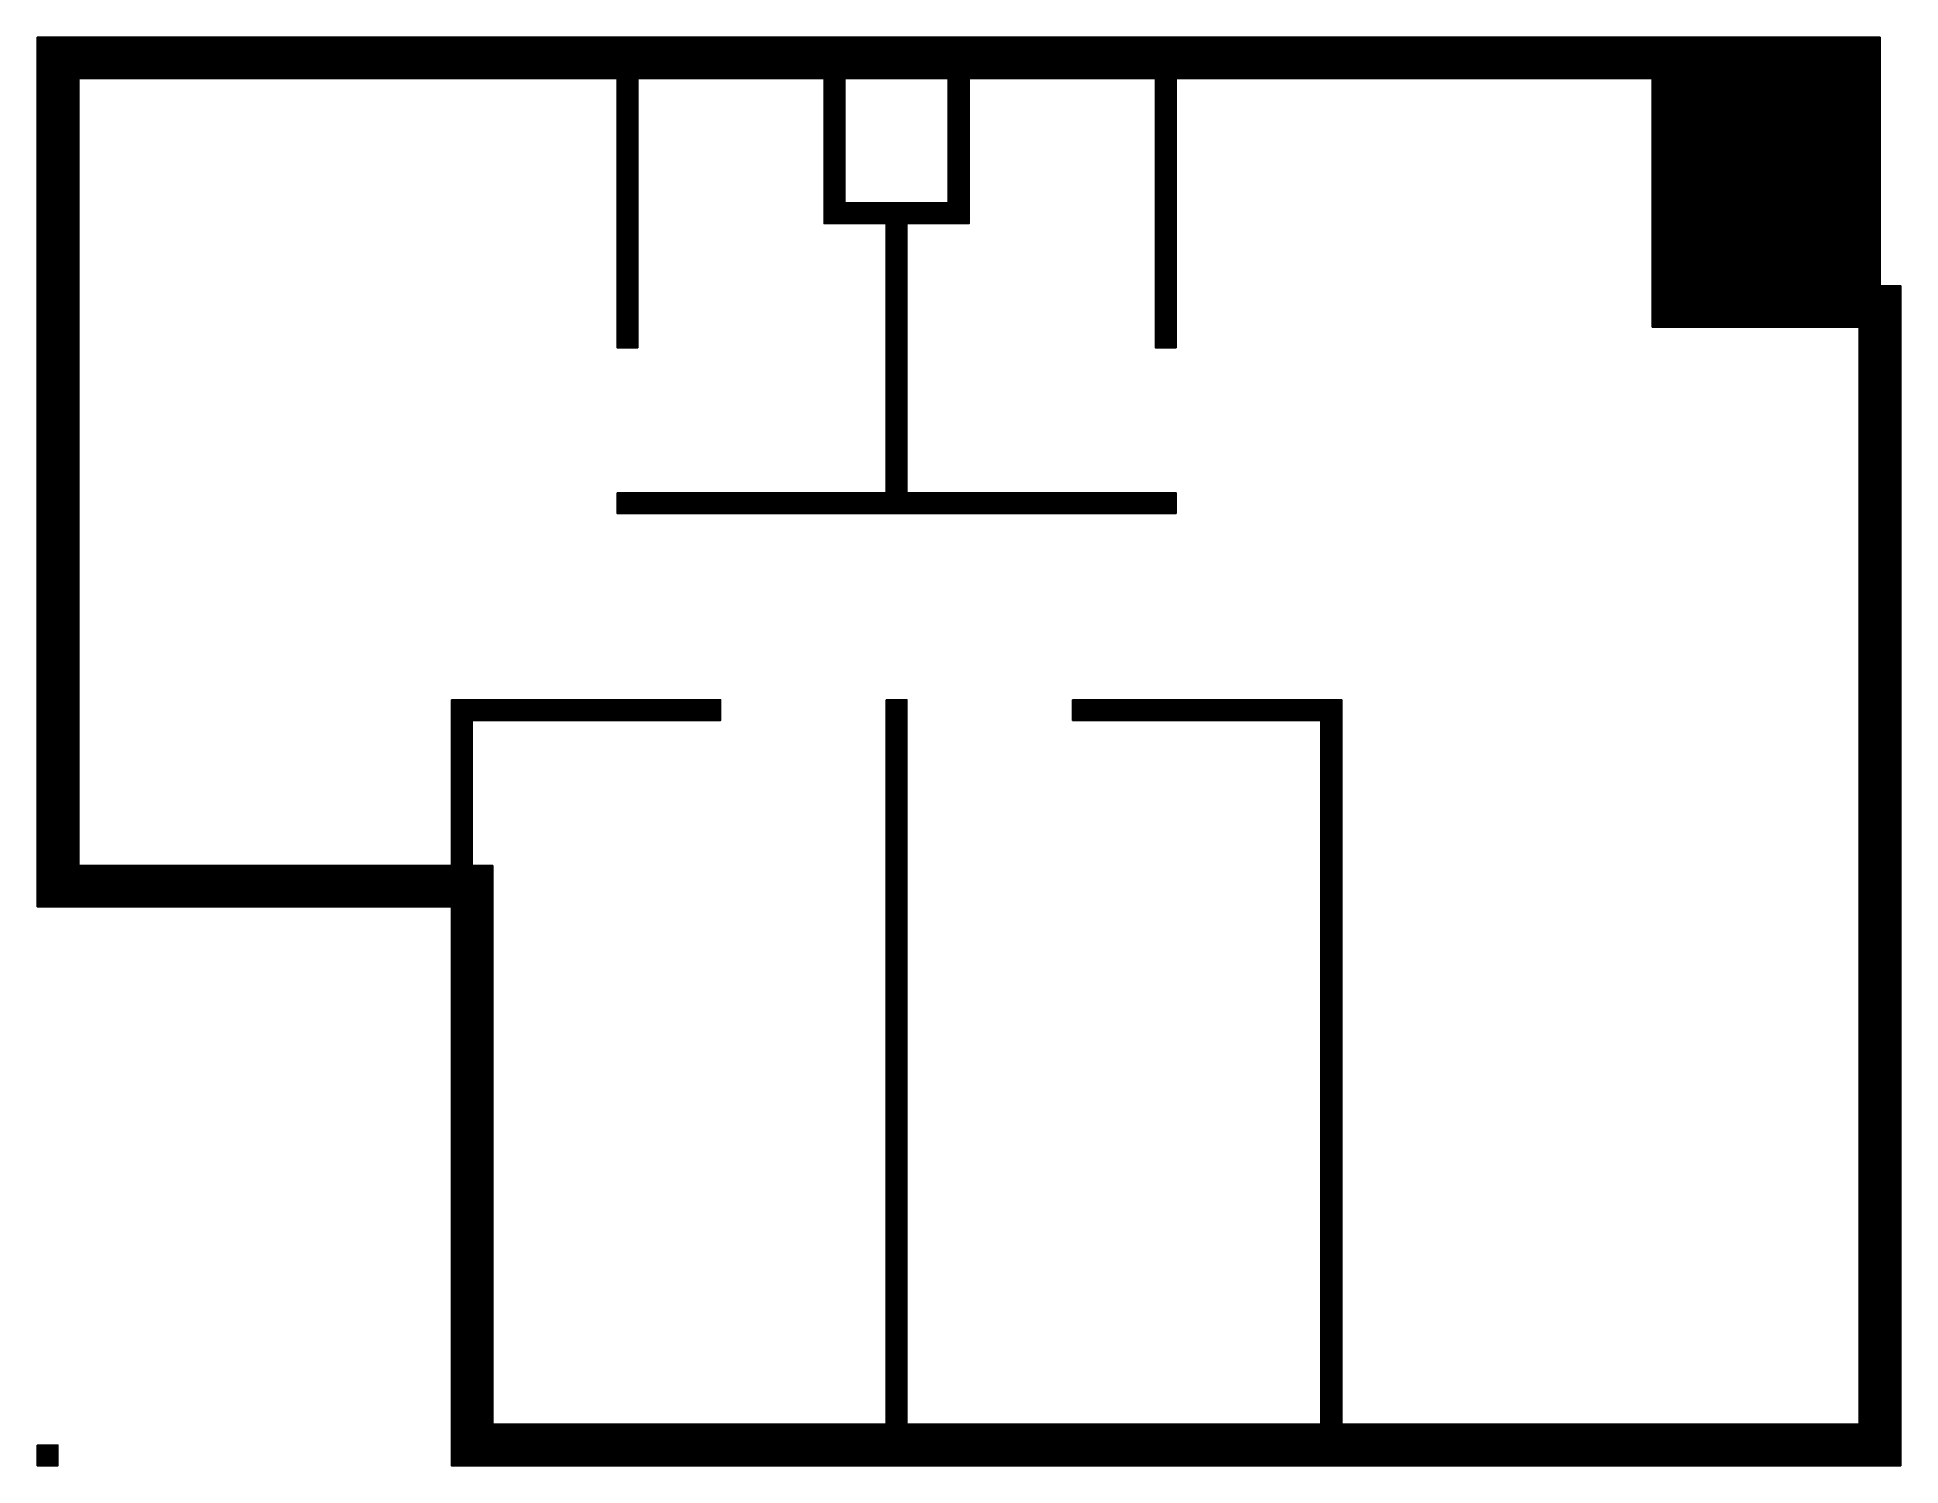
# Model space of a CAD drawing. Header units: inches. Extents: x 0.37 to 9.37, y 0.51 to 7.41.
import ezdxf

# ---------------------------------------------------------------- set-up
doc = ezdxf.new("R2010")
doc.units = ezdxf.units.IN
doc.header["$MEASUREMENT"] = 0
doc.layers.add('GRILLA PIXEL', color=7, linetype='Continuous')

# ---------------------------------------------------------------- blocks, each defined once
blk = doc.blocks.new('0-255-0-0-Muro dormitorio principal')
h = blk.add_hatch(color=1)
h.dxf.hatch_style = 1
h.paths.add_polyline_path([(0, 0), (-0.1, 0), (-0.1, -0.1), (0, -0.1)])
blk.add_lwpolyline([(-0.1, 0), (-0.1, -0.1), (0, -0.1), (0, 0)], close=True)
blk = doc.blocks.new('0-203-204-205-Ventana principal')
at = {"layer": 'GRILLA PIXEL', "true_color": 0xcbcccd}
h = blk.add_hatch(color=254, dxfattribs=at)
h.dxf.hatch_style = 1
h.paths.add_polyline_path([(0, 0), (-0.1, 0), (-0.1, -0.1), (0, -0.1)])
blk.add_lwpolyline([(-0.1, 0), (-0.1, -0.1), (0, -0.1), (0, 0)], close=True)
blk = doc.blocks.new('0-255-255-31-Muro alto')
at = {"layer": 'GRILLA PIXEL', "true_color": 0xffff1f}
h = blk.add_hatch(color=2, dxfattribs=at)
h.dxf.hatch_style = 1
h.paths.add_polyline_path([(0, 0), (-0.1, 0), (-0.1, -0.1), (0, -0.1)])
blk.add_lwpolyline([(-0.1, 0), (-0.1, -0.1), (0, -0.1), (0, 0)], close=True)
blk = doc.blocks.new('0-255-135-15-Muro auxiliar escalera')
at = {"layer": 'GRILLA PIXEL', "true_color": 0xff870f}
h = blk.add_hatch(color=30, dxfattribs=at)
h.dxf.hatch_style = 1
h.paths.add_polyline_path([(0, 0), (-0.1, 0), (-0.1, -0.1), (0, -0.1)])
blk.add_lwpolyline([(-0.1, 0), (-0.1, -0.1), (0, -0.1), (0, 0)], close=True)
blk = doc.blocks.new('0-63-149-253-Muro fichas extremo')
at = {"layer": 'GRILLA PIXEL', "true_color": 0x3f95fd}
h = blk.add_hatch(color=153, dxfattribs=at)
h.dxf.hatch_style = 1
h.paths.add_polyline_path([(0, 0), (-0.1, 0), (-0.1, -0.1), (0, -0.1)])
blk.add_lwpolyline([(-0.1, 0), (-0.1, -0.1), (0, -0.1), (0, 0)], close=True)
blk = doc.blocks.new('0-5-68-255-Muro inicio conexion')
at = {"layer": 'GRILLA PIXEL', "true_color": 0x0544ff}
h = blk.add_hatch(color=160, dxfattribs=at)
h.dxf.hatch_style = 1
h.paths.add_polyline_path([(0, 0), (-0.1, 0), (-0.1, -0.1), (0, -0.1)])
blk.add_lwpolyline([(-0.1, 0), (-0.1, -0.1), (0, -0.1), (0, 0)], close=True)
blk = doc.blocks.new('1-125-217-63-auxiliar  ingresos')
at = {"layer": 'GRILLA PIXEL', "true_color": 0x7dd93f}
h = blk.add_hatch(color=83, dxfattribs=at)
h.dxf.hatch_style = 1
h.paths.add_polyline_path([(0, 0), (-0.1, 0), (-0.1, -0.1), (0, -0.1)])
blk.add_lwpolyline([(-0.1, 0), (-0.1, -0.1), (0, -0.1), (0, 0)], close=True)
blk = doc.blocks.new('0-255-31-255-Puerta ingreso')
at = {"layer": 'GRILLA PIXEL', "true_color": 0xff1fff}
h = blk.add_hatch(color=6, dxfattribs=at)
h.dxf.hatch_style = 1
h.paths.add_polyline_path([(0, 0), (-0.1, 0), (-0.1, -0.1), (0, -0.1)])
blk.add_lwpolyline([(-0.1, 0), (-0.1, -0.1), (0, -0.1), (0, 0)], close=True)
blk = doc.blocks.new('0-0-28-112-Muro auxiliar fichas esquinas')
at = {"layer": 'GRILLA PIXEL', "true_color": 0x001c70}
h = blk.add_hatch(color=166, dxfattribs=at)
h.dxf.hatch_style = 1
h.paths.add_polyline_path([(0, 0), (-0.1, 0), (-0.1, -0.1), (0, -0.1)])
blk.add_lwpolyline([(-0.1, 0), (-0.1, -0.1), (0, -0.1), (0, 0)], close=True)
blk = doc.blocks.new('0-3-160-22-Ventana comun')
at = {"layer": 'GRILLA PIXEL', "true_color": 0x03a016}
h = blk.add_hatch(color=104, dxfattribs=at)
h.dxf.hatch_style = 1
h.paths.add_polyline_path([(0, 0), (-0.1, 0), (-0.1, -0.1), (0, -0.1)])
blk.add_lwpolyline([(-0.1, 0), (-0.1, -0.1), (0, -0.1), (0, 0)], close=True)
blk = doc.blocks.new('1-94-64-02-auxiliar fichas extremo')
at = {"layer": 'GRILLA PIXEL', "true_color": 0x5e4002}
h = blk.add_hatch(color=48, dxfattribs=at)
h.dxf.hatch_style = 1
h.paths.add_polyline_path([(0, 0), (-0.1, 0), (-0.1, -0.1), (0, -0.1)])
blk.add_lwpolyline([(-0.1, 0), (-0.1, -0.1), (0, -0.1), (0, 0)], close=True)
blk = doc.blocks.new('1-99-100-102-auxiliar lado interno')
at = {"lineweight": 70, "true_color": 0x636466}
h = blk.add_hatch(color=251, dxfattribs=at)
h.dxf.hatch_style = 1
h.paths.add_polyline_path([(-0.1, -0.1), (-0.1, 0), (0, 0), (0, -0.1)])
blk.add_lwpolyline([(0, 0), (0, -0.1), (-0.1, -0.1), (-0.1, 0)], close=True)
blk = doc.blocks.new('pixel extremo ventana')
h = blk.add_hatch(color=136)
h.dxf.hatch_style = 1
h.paths.add_polyline_path([(0, 0), (-0.1, 0), (-0.1, -0.1), (0, -0.1)])
blk.add_lwpolyline([(-0.1, 0), (-0.1, -0.1), (0, -0.1), (0, 0)], close=True)

msp = doc.modelspace()

# ---------------------------------------------------------------- block references
for name, p in [('0-255-135-15-Muro auxiliar escalera', (0.4748, 7.4096)), ('0-255-135-15-Muro auxiliar escalera', (0.5748, 7.4096)), ('0-63-149-253-Muro fichas extremo', (0.6748, 7.4096)), ('0-63-149-253-Muro fichas extremo', (0.7748, 7.4096)), ('0-63-149-253-Muro fichas extremo', (0.8748, 7.4096)), ('0-63-149-253-Muro fichas extremo', (0.9748, 7.4096)), ('0-63-149-253-Muro fichas extremo', (1.0748, 7.4096)), ('0-63-149-253-Muro fichas extremo', (1.1748, 7.4096)), ('0-63-149-253-Muro fichas extremo', (1.2748, 7.4096)), ('0-63-149-253-Muro fichas extremo', (1.3748, 7.4096)), ('0-63-149-253-Muro fichas extremo', (1.4748, 7.4096)), ('0-63-149-253-Muro fichas extremo', (1.5748, 7.4096)), ('0-63-149-253-Muro fichas extremo', (1.6748, 7.4096)), ('0-63-149-253-Muro fichas extremo', (1.7748, 7.4096)), ('0-63-149-253-Muro fichas extremo', (1.8748, 7.4096)), ('0-63-149-253-Muro fichas extremo', (1.9748, 7.4096)), ('0-63-149-253-Muro fichas extremo', (2.0748, 7.4096)), ('0-63-149-253-Muro fichas extremo', (2.1748, 7.4096)), ('0-63-149-253-Muro fichas extremo', (2.2748, 7.4096)), ('0-63-149-253-Muro fichas extremo', (2.3748, 7.4096)), ('0-63-149-253-Muro fichas extremo', (2.4748, 7.4096)), ('0-63-149-253-Muro fichas extremo', (2.5748, 7.4096)), ('0-63-149-253-Muro fichas extremo', (2.6748, 7.4096)), ('0-63-149-253-Muro fichas extremo', (2.7748, 7.4096)), ('0-63-149-253-Muro fichas extremo', (2.8748, 7.4096)), ('0-63-149-253-Muro fichas extremo', (2.9748, 7.4096)), ('0-63-149-253-Muro fichas extremo', (3.0748, 7.4096)), ('0-63-149-253-Muro fichas extremo', (3.1748, 7.4096)), ('0-63-149-253-Muro fichas extremo', (3.2748, 7.4096)), ('0-63-149-253-Muro fichas extremo', (3.3748, 7.4096)), ('0-63-149-253-Muro fichas extremo', (3.4748, 7.4096)), ('0-63-149-253-Muro fichas extremo', (3.5748, 7.4096)), ('0-63-149-253-Muro fichas extremo', (3.6748, 7.4096)), ('0-63-149-253-Muro fichas extremo', (3.7748, 7.4096)), ('0-63-149-253-Muro fichas extremo', (3.8748, 7.4096)), ('0-63-149-253-Muro fichas extremo', (3.9748, 7.4096)), ('0-63-149-253-Muro fichas extremo', (4.0748, 7.4096)), ('0-63-149-253-Muro fichas extremo', (4.1748, 7.4096)), ('0-63-149-253-Muro fichas extremo', (4.2748, 7.4096)), ('0-63-149-253-Muro fichas extremo', (4.3748, 7.4096)), ('0-63-149-253-Muro fichas extremo', (4.4748, 7.4096)), ('0-63-149-253-Muro fichas extremo', (4.5748, 7.4096)), ('0-63-149-253-Muro fichas extremo', (4.6748, 7.4096)), ('0-63-149-253-Muro fichas extremo', (4.7748, 7.4096)), ('0-63-149-253-Muro fichas extremo', (4.8748, 7.4096)), ('0-63-149-253-Muro fichas extremo', (4.9748, 7.4096)), ('0-63-149-253-Muro fichas extremo', (5.0748, 7.4096)), ('0-63-149-253-Muro fichas extremo', (5.1748, 7.4096)), ('0-63-149-253-Muro fichas extremo', (5.2748, 7.4096)), ('0-63-149-253-Muro fichas extremo', (5.3748, 7.4096)), ('0-63-149-253-Muro fichas extremo', (5.4748, 7.4096)), ('0-63-149-253-Muro fichas extremo', (5.5748, 7.4096)), ('0-63-149-253-Muro fichas extremo', (5.6748, 7.4096)), ('0-63-149-253-Muro fichas extremo', (5.7748, 7.4096)), ('0-63-149-253-Muro fichas extremo', (5.8748, 7.4096)), ('0-63-149-253-Muro fichas extremo', (5.9748, 7.4096)), ('0-63-149-253-Muro fichas extremo', (6.0748, 7.4096)), ('0-63-149-253-Muro fichas extremo', (6.1748, 7.4096)), ('0-63-149-253-Muro fichas extremo', (6.2748, 7.4096)), ('0-63-149-253-Muro fichas extremo', (6.3748, 7.4096)), ('0-63-149-253-Muro fichas extremo', (6.4748, 7.4096)), ('0-63-149-253-Muro fichas extremo', (6.5748, 7.4096)), ('0-63-149-253-Muro fichas extremo', (6.6748, 7.4096)), ('0-63-149-253-Muro fichas extremo', (6.7748, 7.4096)), ('0-63-149-253-Muro fichas extremo', (6.8748, 7.4096)), ('0-63-149-253-Muro fichas extremo', (6.9748, 7.4096)), ('0-63-149-253-Muro fichas extremo', (7.0748, 7.4096)), ('0-63-149-253-Muro fichas extremo', (7.1748, 7.4096)), ('0-63-149-253-Muro fichas extremo', (7.2748, 7.4096)), ('0-63-149-253-Muro fichas extremo', (7.3748, 7.4096)), ('0-63-149-253-Muro fichas extremo', (7.4748, 7.4096)), ('0-63-149-253-Muro fichas extremo', (7.5748, 7.4096)), ('0-63-149-253-Muro fichas extremo', (7.6748, 7.4096)), ('0-63-149-253-Muro fichas extremo', (7.7748, 7.4096)), ('0-63-149-253-Muro fichas extremo', (7.8748, 7.4096)), ('0-63-149-253-Muro fichas extremo', (7.9748, 7.4096)), ('0-63-149-253-Muro fichas extremo', (8.0748, 7.4096)), ('0-63-149-253-Muro fichas extremo', (8.1748, 7.4096)), ('0-5-68-255-Muro inicio conexion', (8.2748, 7.4096)), ('0-5-68-255-Muro inicio conexion', (8.3748, 7.4096)), ('1-125-217-63-auxiliar  ingresos', (8.4748, 7.4096)), ('1-125-217-63-auxiliar  ingresos', (8.5748, 7.4096)), ('1-125-217-63-auxiliar  ingresos', (8.6748, 7.4096)), ('1-125-217-63-auxiliar  ingresos', (8.7748, 7.4096)), ('1-125-217-63-auxiliar  ingresos', (8.8748, 7.4096)), ('1-125-217-63-auxiliar  ingresos', (8.9748, 7.4096)), ('1-125-217-63-auxiliar  ingresos', (9.0748, 7.4096)), ('1-125-217-63-auxiliar  ingresos', (9.1748, 7.4096)), ('1-125-217-63-auxiliar  ingresos', (9.2748, 7.4096)), ('0-255-0-0-Muro dormitorio principal', (0.4748, 7.3096)), ('1-99-100-102-auxiliar lado interno', (0.5748, 7.3096)), ('1-99-100-102-auxiliar lado interno', (0.6748, 7.3096)), ('1-99-100-102-auxiliar lado interno', (0.7748, 7.3096)), ('1-99-100-102-auxiliar lado interno', (0.8748, 7.3096)), ('1-99-100-102-auxiliar lado interno', (0.9748, 7.3096)), ('1-99-100-102-auxiliar lado interno', (1.0748, 7.3096)), ('1-99-100-102-auxiliar lado interno', (1.1748, 7.3096)), ('1-99-100-102-auxiliar lado interno', (1.2748, 7.3096)), ('1-99-100-102-auxiliar lado interno', (1.3748, 7.3096)), ('1-99-100-102-auxiliar lado interno', (1.4748, 7.3096)), ('1-99-100-102-auxiliar lado interno', (1.5748, 7.3096)), ('1-99-100-102-auxiliar lado interno', (1.6748, 7.3096)), ('1-99-100-102-auxiliar lado interno', (1.7748, 7.3096)), ('1-99-100-102-auxiliar lado interno', (1.8748, 7.3096)), ('1-99-100-102-auxiliar lado interno', (1.9748, 7.3096)), ('1-99-100-102-auxiliar lado interno', (2.0748, 7.3096)), ('1-99-100-102-auxiliar lado interno', (2.1748, 7.3096)), ('1-99-100-102-auxiliar lado interno', (2.2748, 7.3096)), ('1-99-100-102-auxiliar lado interno', (2.3748, 7.3096)), ('1-99-100-102-auxiliar lado interno', (2.4748, 7.3096)), ('1-99-100-102-auxiliar lado interno', (2.5748, 7.3096)), ('1-99-100-102-auxiliar lado interno', (2.6748, 7.3096)), ('1-99-100-102-auxiliar lado interno', (2.7748, 7.3096)), ('1-99-100-102-auxiliar lado interno', (2.8748, 7.3096)), ('1-99-100-102-auxiliar lado interno', (2.9748, 7.3096)), ('1-99-100-102-auxiliar lado interno', (3.0748, 7.3096)), ('1-99-100-102-auxiliar lado interno', (3.1748, 7.3096)), ('0-255-255-31-Muro alto', (3.2748, 7.3096)), ('1-99-100-102-auxiliar lado interno', (3.3748, 7.3096)), ('1-99-100-102-auxiliar lado interno', (3.4748, 7.3096)), ('1-99-100-102-auxiliar lado interno', (3.5748, 7.3096)), ('1-99-100-102-auxiliar lado interno', (3.6748, 7.3096)), ('1-99-100-102-auxiliar lado interno', (3.7748, 7.3096)), ('1-99-100-102-auxiliar lado interno', (3.8748, 7.3096)), ('1-99-100-102-auxiliar lado interno', (3.9748, 7.3096)), ('1-99-100-102-auxiliar lado interno', (4.0748, 7.3096)), ('1-99-100-102-auxiliar lado interno', (4.1748, 7.3096)), ('0-255-255-31-Muro alto', (4.2748, 7.3096)), ('1-99-100-102-auxiliar lado interno', (4.3748, 7.3096)), ('1-99-100-102-auxiliar lado interno', (4.4748, 7.3096)), ('1-99-100-102-auxiliar lado interno', (4.5748, 7.3096)), ('1-99-100-102-auxiliar lado interno', (4.6748, 7.3096)), ('1-99-100-102-auxiliar lado interno', (4.7748, 7.3096)), ('0-255-255-31-Muro alto', (4.8748, 7.3096)), ('1-99-100-102-auxiliar lado interno', (4.9748, 7.3096)), ('1-99-100-102-auxiliar lado interno', (5.0748, 7.3096)), ('1-99-100-102-auxiliar lado interno', (5.1748, 7.3096)), ('1-99-100-102-auxiliar lado interno', (5.2748, 7.3096)), ('1-99-100-102-auxiliar lado interno', (5.3748, 7.3096)), ('1-99-100-102-auxiliar lado interno', (5.4748, 7.3096)), ('1-99-100-102-auxiliar lado interno', (5.5748, 7.3096)), ('1-99-100-102-auxiliar lado interno', (5.6748, 7.3096)), ('1-99-100-102-auxiliar lado interno', (5.7748, 7.3096)), ('0-255-255-31-Muro alto', (5.8748, 7.3096)), ('1-99-100-102-auxiliar lado interno', (5.9748, 7.3096)), ('1-99-100-102-auxiliar lado interno', (6.0748, 7.3096)), ('1-99-100-102-auxiliar lado interno', (6.1748, 7.3096)), ('1-99-100-102-auxiliar lado interno', (6.2748, 7.3096)), ('1-99-100-102-auxiliar lado interno', (6.3748, 7.3096)), ('1-99-100-102-auxiliar lado interno', (6.4748, 7.3096)), ('1-99-100-102-auxiliar lado interno', (6.5748, 7.3096)), ('1-99-100-102-auxiliar lado interno', (6.6748, 7.3096)), ('1-99-100-102-auxiliar lado interno', (6.7748, 7.3096)), ('1-99-100-102-auxiliar lado interno', (6.8748, 7.3096)), ('1-99-100-102-auxiliar lado interno', (6.9748, 7.3096)), ('1-99-100-102-auxiliar lado interno', (7.0748, 7.3096)), ('1-99-100-102-auxiliar lado interno', (7.1748, 7.3096)), ('1-99-100-102-auxiliar lado interno', (7.2748, 7.3096)), ('1-99-100-102-auxiliar lado interno', (7.3748, 7.3096)), ('1-99-100-102-auxiliar lado interno', (7.4748, 7.3096)), ('1-99-100-102-auxiliar lado interno', (7.5748, 7.3096)), ('1-99-100-102-auxiliar lado interno', (7.6748, 7.3096)), ('1-99-100-102-auxiliar lado interno', (7.7748, 7.3096)), ('1-99-100-102-auxiliar lado interno', (7.8748, 7.3096)), ('1-99-100-102-auxiliar lado interno', (7.9748, 7.3096)), ('1-99-100-102-auxiliar lado interno', (8.0748, 7.3096)), ('1-99-100-102-auxiliar lado interno', (8.1748, 7.3096)), ('1-99-100-102-auxiliar lado interno', (8.2748, 7.3096)), ('0-255-255-31-Muro alto', (8.3748, 7.3096)), ('1-125-217-63-auxiliar  ingresos', (8.4748, 7.3096)), ('1-125-217-63-auxiliar  ingresos', (8.5748, 7.3096)), ('1-125-217-63-auxiliar  ingresos', (8.6748, 7.3096)), ('1-125-217-63-auxiliar  ingresos', (8.7748, 7.3096)), ('1-125-217-63-auxiliar  ingresos', (8.8748, 7.3096)), ('1-125-217-63-auxiliar  ingresos', (8.9748, 7.3096)), ('1-125-217-63-auxiliar  ingresos', (9.0748, 7.3096)), ('1-125-217-63-auxiliar  ingresos', (9.1748, 7.3096)), ('1-125-217-63-auxiliar  ingresos', (9.2748, 7.3096)), ('0-255-0-0-Muro dormitorio principal', (0.4748, 7.2096)), ('1-99-100-102-auxiliar lado interno', (0.5748, 7.2096)), ('0-255-255-31-Muro alto', (3.2748, 7.2096)), ('0-255-255-31-Muro alto', (4.2748, 7.2096)), ('0-255-255-31-Muro alto', (4.8748, 7.2096)), ('0-255-255-31-Muro alto', (5.8748, 7.2096)), ('1-99-100-102-auxiliar lado interno', (8.2748, 7.2096)), ('0-255-255-31-Muro alto', (8.3748, 7.2096)), ('1-125-217-63-auxiliar  ingresos', (8.4748, 7.2096)), ('1-125-217-63-auxiliar  ingresos', (8.5748, 7.2096)), ('1-125-217-63-auxiliar  ingresos', (8.6748, 7.2096)), ('1-125-217-63-auxiliar  ingresos', (8.7748, 7.2096)), ('1-125-217-63-auxiliar  ingresos', (8.8748, 7.2096)), ('1-125-217-63-auxiliar  ingresos', (8.9748, 7.2096)), ('1-125-217-63-auxiliar  ingresos', (9.0748, 7.2096)), ('1-125-217-63-auxiliar  ingresos', (9.1748, 7.2096)), ('1-125-217-63-auxiliar  ingresos', (9.2748, 7.2096)), ('0-255-0-0-Muro dormitorio principal', (0.4748, 7.1096)), ('1-99-100-102-auxiliar lado interno', (0.5748, 7.1096)), ('0-255-255-31-Muro alto', (3.2748, 7.1096)), ('0-255-255-31-Muro alto', (4.2748, 7.1096)), ('0-255-255-31-Muro alto', (4.8748, 7.1096)), ('0-255-255-31-Muro alto', (5.8748, 7.1096)), ('1-99-100-102-auxiliar lado interno', (8.2748, 7.1096)), ('0-255-255-31-Muro alto', (8.3748, 7.1096)), ('1-125-217-63-auxiliar  ingresos', (8.4748, 7.1096)), ('1-125-217-63-auxiliar  ingresos', (8.5748, 7.1096)), ('1-125-217-63-auxiliar  ingresos', (8.6748, 7.1096)), ('1-125-217-63-auxiliar  ingresos', (8.7748, 7.1096)), ('1-125-217-63-auxiliar  ingresos', (8.8748, 7.1096)), ('1-125-217-63-auxiliar  ingresos', (8.9748, 7.1096)), ('1-125-217-63-auxiliar  ingresos', (9.0748, 7.1096)), ('1-125-217-63-auxiliar  ingresos', (9.1748, 7.1096)), ('1-125-217-63-auxiliar  ingresos', (9.2748, 7.1096)), ('0-255-0-0-Muro dormitorio principal', (0.4748, 7.0096)), ('1-99-100-102-auxiliar lado interno', (0.5748, 7.0096)), ('0-255-255-31-Muro alto', (3.2748, 7.0096)), ('0-255-255-31-Muro alto', (4.2748, 7.0096)), ('0-255-255-31-Muro alto', (4.8748, 7.0096)), ('0-255-255-31-Muro alto', (5.8748, 7.0096)), ('1-99-100-102-auxiliar lado interno', (8.2748, 7.0096)), ('0-255-255-31-Muro alto', (8.3748, 7.0096)), ('1-125-217-63-auxiliar  ingresos', (8.4748, 7.0096)), ('1-125-217-63-auxiliar  ingresos', (8.5748, 7.0096)), ('1-125-217-63-auxiliar  ingresos', (8.6748, 7.0096)), ('1-125-217-63-auxiliar  ingresos', (8.7748, 7.0096)), ('1-125-217-63-auxiliar  ingresos', (8.8748, 7.0096)), ('1-125-217-63-auxiliar  ingresos', (8.9748, 7.0096)), ('1-125-217-63-auxiliar  ingresos', (9.0748, 7.0096)), ('1-125-217-63-auxiliar  ingresos', (9.1748, 7.0096)), ('1-125-217-63-auxiliar  ingresos', (9.2748, 7.0096)), ('0-255-0-0-Muro dormitorio principal', (0.4748, 6.9096)), ('1-99-100-102-auxiliar lado interno', (0.5748, 6.9096)), ('0-255-255-31-Muro alto', (3.2748, 6.9096)), ('0-255-255-31-Muro alto', (4.2748, 6.9096)), ('0-255-255-31-Muro alto', (4.8748, 6.9096)), ('0-255-255-31-Muro alto', (5.8748, 6.9096)), ('1-99-100-102-auxiliar lado interno', (8.2748, 6.9096)), ('0-255-255-31-Muro alto', (8.3748, 6.9096)), ('1-125-217-63-auxiliar  ingresos', (8.4748, 6.9096)), ('1-125-217-63-auxiliar  ingresos', (8.5748, 6.9096)), ('1-125-217-63-auxiliar  ingresos', (8.6748, 6.9096)), ('1-125-217-63-auxiliar  ingresos', (8.7748, 6.9096)), ('1-125-217-63-auxiliar  ingresos', (8.8748, 6.9096)), ('1-125-217-63-auxiliar  ingresos', (8.9748, 6.9096)), ('1-125-217-63-auxiliar  ingresos', (9.0748, 6.9096)), ('1-125-217-63-auxiliar  ingresos', (9.1748, 6.9096)), ('1-125-217-63-auxiliar  ingresos', (9.2748, 6.9096)), ('0-255-0-0-Muro dormitorio principal', (0.4748, 6.8096)), ('1-99-100-102-auxiliar lado interno', (0.5748, 6.8096)), ('0-255-255-31-Muro alto', (3.2748, 6.8096)), ('0-255-255-31-Muro alto', (4.2748, 6.8096)), ('0-255-255-31-Muro alto', (4.8748, 6.8096)), ('0-255-255-31-Muro alto', (5.8748, 6.8096)), ('1-99-100-102-auxiliar lado interno', (8.2748, 6.8096)), ('0-255-255-31-Muro alto', (8.3748, 6.8096)), ('1-125-217-63-auxiliar  ingresos', (8.4748, 6.8096)), ('1-125-217-63-auxiliar  ingresos', (8.5748, 6.8096)), ('1-125-217-63-auxiliar  ingresos', (8.6748, 6.8096)), ('1-125-217-63-auxiliar  ingresos', (8.7748, 6.8096)), ('1-125-217-63-auxiliar  ingresos', (8.8748, 6.8096)), ('1-125-217-63-auxiliar  ingresos', (8.9748, 6.8096)), ('1-125-217-63-auxiliar  ingresos', (9.0748, 6.8096)), ('1-125-217-63-auxiliar  ingresos', (9.1748, 6.8096)), ('1-125-217-63-auxiliar  ingresos', (9.2748, 6.8096)), ('0-255-0-0-Muro dormitorio principal', (0.4748, 6.7096)), ('1-99-100-102-auxiliar lado interno', (0.5748, 6.7096)), ('0-255-255-31-Muro alto', (3.2748, 6.7096)), ('0-255-255-31-Muro alto', (4.2748, 6.7096)), ('0-255-255-31-Muro alto', (4.8748, 6.7096)), ('0-255-255-31-Muro alto', (5.8748, 6.7096)), ('1-99-100-102-auxiliar lado interno', (8.2748, 6.7096)), ('0-255-255-31-Muro alto', (8.3748, 6.7096)), ('1-125-217-63-auxiliar  ingresos', (8.4748, 6.7096)), ('1-125-217-63-auxiliar  ingresos', (8.5748, 6.7096)), ('1-125-217-63-auxiliar  ingresos', (8.6748, 6.7096)), ('1-125-217-63-auxiliar  ingresos', (8.7748, 6.7096)), ('1-125-217-63-auxiliar  ingresos', (8.8748, 6.7096)), ('1-125-217-63-auxiliar  ingresos', (8.9748, 6.7096)), ('1-125-217-63-auxiliar  ingresos', (9.0748, 6.7096)), ('1-125-217-63-auxiliar  ingresos', (9.1748, 6.7096)), ('1-125-217-63-auxiliar  ingresos', (9.2748, 6.7096)), ('0-255-0-0-Muro dormitorio principal', (0.4748, 6.6096)), ('1-99-100-102-auxiliar lado interno', (0.5748, 6.6096)), ('0-255-255-31-Muro alto', (3.2748, 6.6096)), ('0-255-255-31-Muro alto', (4.2748, 6.6096)), ('0-255-255-31-Muro alto', (4.3748, 6.6096)), ('0-255-255-31-Muro alto', (4.4748, 6.6096)), ('0-255-255-31-Muro alto', (4.5748, 6.6096)), ('0-255-255-31-Muro alto', (4.6748, 6.6096)), ('0-255-255-31-Muro alto', (4.7748, 6.6096)), ('0-255-255-31-Muro alto', (4.8748, 6.6096)), ('0-255-255-31-Muro alto', (5.8748, 6.6096)), ('1-99-100-102-auxiliar lado interno', (8.2748, 6.6096)), ('0-255-255-31-Muro alto', (8.3748, 6.6096)), ('1-125-217-63-auxiliar  ingresos', (8.4748, 6.6096)), ('1-125-217-63-auxiliar  ingresos', (8.5748, 6.6096)), ('1-125-217-63-auxiliar  ingresos', (8.6748, 6.6096)), ('1-125-217-63-auxiliar  ingresos', (8.7748, 6.6096)), ('1-125-217-63-auxiliar  ingresos', (8.8748, 6.6096)), ('1-125-217-63-auxiliar  ingresos', (8.9748, 6.6096)), ('1-125-217-63-auxiliar  ingresos', (9.0748, 6.6096)), ('1-125-217-63-auxiliar  ingresos', (9.1748, 6.6096)), ('1-125-217-63-auxiliar  ingresos', (9.2748, 6.6096)), ('0-255-0-0-Muro dormitorio principal', (0.4748, 6.5096)), ('1-99-100-102-auxiliar lado interno', (0.5748, 6.5096)), ('0-255-255-31-Muro alto', (3.2748, 6.5096)), ('0-255-255-31-Muro alto', (4.5748, 6.5096)), ('0-255-255-31-Muro alto', (5.8748, 6.5096)), ('1-99-100-102-auxiliar lado interno', (8.2748, 6.5096)), ('0-255-255-31-Muro alto', (8.3748, 6.5096)), ('1-125-217-63-auxiliar  ingresos', (8.4748, 6.5096)), ('1-125-217-63-auxiliar  ingresos', (8.5748, 6.5096)), ('1-125-217-63-auxiliar  ingresos', (8.6748, 6.5096)), ('1-125-217-63-auxiliar  ingresos', (8.7748, 6.5096)), ('1-125-217-63-auxiliar  ingresos', (8.8748, 6.5096)), ('1-125-217-63-auxiliar  ingresos', (8.9748, 6.5096)), ('1-125-217-63-auxiliar  ingresos', (9.0748, 6.5096)), ('1-125-217-63-auxiliar  ingresos', (9.1748, 6.5096)), ('1-125-217-63-auxiliar  ingresos', (9.2748, 6.5096)), ('0-255-0-0-Muro dormitorio principal', (0.4748, 6.4096)), ('1-99-100-102-auxiliar lado interno', (0.5748, 6.4096)), ('0-255-255-31-Muro alto', (3.2748, 6.4096)), ('0-255-255-31-Muro alto', (4.5748, 6.4096)), ('0-255-255-31-Muro alto', (5.8748, 6.4096)), ('1-99-100-102-auxiliar lado interno', (8.2748, 6.4096)), ('0-255-255-31-Muro alto', (8.3748, 6.4096)), ('1-125-217-63-auxiliar  ingresos', (8.4748, 6.4096)), ('1-125-217-63-auxiliar  ingresos', (8.5748, 6.4096)), ('1-125-217-63-auxiliar  ingresos', (8.6748, 6.4096)), ('1-125-217-63-auxiliar  ingresos', (8.7748, 6.4096)), ('1-125-217-63-auxiliar  ingresos', (8.8748, 6.4096)), ('1-125-217-63-auxiliar  ingresos', (8.9748, 6.4096)), ('1-125-217-63-auxiliar  ingresos', (9.0748, 6.4096)), ('1-125-217-63-auxiliar  ingresos', (9.1748, 6.4096)), ('1-125-217-63-auxiliar  ingresos', (9.2748, 6.4096)), ('0-255-0-0-Muro dormitorio principal', (0.4748, 6.3096)), ('1-99-100-102-auxiliar lado interno', (0.5748, 6.3096)), ('0-255-255-31-Muro alto', (3.2748, 6.3096)), ('0-255-255-31-Muro alto', (4.5748, 6.3096)), ('0-255-255-31-Muro alto', (5.8748, 6.3096)), ('1-99-100-102-auxiliar lado interno', (8.2748, 6.3096)), ('0-255-255-31-Muro alto', (8.3748, 6.3096)), ('1-125-217-63-auxiliar  ingresos', (8.4748, 6.3096)), ('1-125-217-63-auxiliar  ingresos', (8.5748, 6.3096)), ('1-125-217-63-auxiliar  ingresos', (8.6748, 6.3096)), ('1-125-217-63-auxiliar  ingresos', (8.7748, 6.3096)), ('1-125-217-63-auxiliar  ingresos', (8.8748, 6.3096)), ('1-125-217-63-auxiliar  ingresos', (8.9748, 6.3096)), ('1-125-217-63-auxiliar  ingresos', (9.0748, 6.3096)), ('1-125-217-63-auxiliar  ingresos', (9.1748, 6.3096)), ('1-125-217-63-auxiliar  ingresos', (9.2748, 6.3096)), ('0-255-0-0-Muro dormitorio principal', (0.4748, 6.2096)), ('1-99-100-102-auxiliar lado interno', (0.5748, 6.2096)), ('0-255-255-31-Muro alto', (3.2748, 6.2096)), ('0-255-255-31-Muro alto', (4.5748, 6.2096)), ('0-255-255-31-Muro alto', (5.8748, 6.2096)), ('1-99-100-102-auxiliar lado interno', (8.2748, 6.2096)), ('0-255-255-31-Muro alto', (8.3748, 6.2096)), ('0-255-31-255-Puerta ingreso', (8.4748, 6.2096)), ('0-255-31-255-Puerta ingreso', (8.5748, 6.2096)), ('0-255-31-255-Puerta ingreso', (8.6748, 6.2096)), ('0-255-31-255-Puerta ingreso', (8.7748, 6.2096)), ('0-255-31-255-Puerta ingreso', (8.8748, 6.2096)), ('0-255-31-255-Puerta ingreso', (8.9748, 6.2096)), ('0-255-31-255-Puerta ingreso', (9.0748, 6.2096)), ('0-255-31-255-Puerta ingreso', (9.1748, 6.2096)), ('0-255-31-255-Puerta ingreso', (9.2748, 6.2096)), ('0-5-68-255-Muro inicio conexion', (9.3748, 6.2096)), ('0-255-0-0-Muro dormitorio principal', (0.4748, 6.1096)), ('1-99-100-102-auxiliar lado interno', (0.5748, 6.1096)), ('0-255-255-31-Muro alto', (3.2748, 6.1096)), ('0-255-255-31-Muro alto', (4.5748, 6.1096)), ('0-255-255-31-Muro alto', (5.8748, 6.1096)), ('1-99-100-102-auxiliar lado interno', (8.2748, 6.1096)), ('1-99-100-102-auxiliar lado interno', (8.3748, 6.1096)), ('1-99-100-102-auxiliar lado interno', (8.4748, 6.1096)), ('1-99-100-102-auxiliar lado interno', (8.5748, 6.1096)), ('1-99-100-102-auxiliar lado interno', (8.6748, 6.1096)), ('1-99-100-102-auxiliar lado interno', (8.7748, 6.1096)), ('1-99-100-102-auxiliar lado interno', (8.8748, 6.1096)), ('1-99-100-102-auxiliar lado interno', (8.9748, 6.1096)), ('1-99-100-102-auxiliar lado interno', (9.0748, 6.1096)), ('1-99-100-102-auxiliar lado interno', (9.1748, 6.1096)), ('1-99-100-102-auxiliar lado interno', (9.2748, 6.1096)), ('0-5-68-255-Muro inicio conexion', (9.3748, 6.1096)), ('0-255-0-0-Muro dormitorio principal', (0.4748, 6.0096)), ('1-99-100-102-auxiliar lado interno', (0.5748, 6.0096)), ('0-255-255-31-Muro alto', (3.2748, 6.0096)), ('0-255-255-31-Muro alto', (4.5748, 6.0096)), ('0-255-255-31-Muro alto', (5.8748, 6.0096)), ('1-99-100-102-auxiliar lado interno', (9.2748, 6.0096)), ('0-63-149-253-Muro fichas extremo', (9.3748, 6.0096)), ('0-255-0-0-Muro dormitorio principal', (0.4748, 5.9096)), ('1-99-100-102-auxiliar lado interno', (0.5748, 5.9096)), ('0-255-255-31-Muro alto', (4.5748, 5.9096)), ('1-99-100-102-auxiliar lado interno', (9.2748, 5.9096)), ('0-255-255-31-Muro alto', (9.3748, 5.9096)), ('0-255-0-0-Muro dormitorio principal', (0.4748, 5.8096)), ('1-99-100-102-auxiliar lado interno', (0.5748, 5.8096)), ('0-255-255-31-Muro alto', (4.5748, 5.8096)), ('1-99-100-102-auxiliar lado interno', (9.2748, 5.8096)), ('0-255-255-31-Muro alto', (9.3748, 5.8096)), ('0-255-0-0-Muro dormitorio principal', (0.4748, 5.7096)), ('1-99-100-102-auxiliar lado interno', (0.5748, 5.7096)), ('0-255-255-31-Muro alto', (4.5748, 5.7096)), ('1-99-100-102-auxiliar lado interno', (9.2748, 5.7096)), ('0-255-255-31-Muro alto', (9.3748, 5.7096)), ('0-255-0-0-Muro dormitorio principal', (0.4748, 5.6096)), ('1-99-100-102-auxiliar lado interno', (0.5748, 5.6096)), ('0-255-255-31-Muro alto', (4.5748, 5.6096)), ('1-99-100-102-auxiliar lado interno', (9.2748, 5.6096)), ('0-255-255-31-Muro alto', (9.3748, 5.6096)), ('0-255-0-0-Muro dormitorio principal', (0.4748, 5.5096)), ('1-99-100-102-auxiliar lado interno', (0.5748, 5.5096)), ('0-255-255-31-Muro alto', (4.5748, 5.5096)), ('1-99-100-102-auxiliar lado interno', (9.2748, 5.5096)), ('0-255-255-31-Muro alto', (9.3748, 5.5096)), ('0-255-0-0-Muro dormitorio principal', (0.4748, 5.4096)), ('1-99-100-102-auxiliar lado interno', (0.5748, 5.4096)), ('0-255-255-31-Muro alto', (4.5748, 5.4096)), ('1-99-100-102-auxiliar lado interno', (9.2748, 5.4096)), ('0-255-255-31-Muro alto', (9.3748, 5.4096)), ('0-255-0-0-Muro dormitorio principal', (0.4748, 5.3096)), ('1-99-100-102-auxiliar lado interno', (0.5748, 5.3096)), ('0-255-255-31-Muro alto', (4.5748, 5.3096)), ('1-99-100-102-auxiliar lado interno', (9.2748, 5.3096)), ('0-255-255-31-Muro alto', (9.3748, 5.3096)), ('0-255-0-0-Muro dormitorio principal', (0.4748, 5.2096)), ('1-99-100-102-auxiliar lado interno', (0.5748, 5.2096)), ('0-255-255-31-Muro alto', (3.2748, 5.2096)), ('0-255-255-31-Muro alto', (3.3748, 5.2096)), ('0-255-255-31-Muro alto', (3.4748, 5.2096)), ('0-255-255-31-Muro alto', (3.5748, 5.2096)), ('0-255-255-31-Muro alto', (3.6748, 5.2096)), ('0-255-255-31-Muro alto', (3.7748, 5.2096)), ('0-255-255-31-Muro alto', (3.8748, 5.2096)), ('0-255-255-31-Muro alto', (3.9748, 5.2096)), ('0-255-255-31-Muro alto', (4.0748, 5.2096)), ('0-255-255-31-Muro alto', (4.1748, 5.2096)), ('0-255-255-31-Muro alto', (4.2748, 5.2096)), ('0-255-255-31-Muro alto', (4.3748, 5.2096)), ('0-255-255-31-Muro alto', (4.4748, 5.2096)), ('0-255-255-31-Muro alto', (4.5748, 5.2096)), ('0-255-255-31-Muro alto', (4.6748, 5.2096)), ('0-255-255-31-Muro alto', (4.7748, 5.2096)), ('0-255-255-31-Muro alto', (4.8748, 5.2096)), ('0-255-255-31-Muro alto', (4.9748, 5.2096)), ('0-255-255-31-Muro alto', (5.0748, 5.2096)), ('0-255-255-31-Muro alto', (5.1748, 5.2096)), ('0-255-255-31-Muro alto', (5.2748, 5.2096)), ('0-255-255-31-Muro alto', (5.3748, 5.2096)), ('0-255-255-31-Muro alto', (5.4748, 5.2096)), ('0-255-255-31-Muro alto', (5.5748, 5.2096)), ('0-255-255-31-Muro alto', (5.6748, 5.2096)), ('0-255-255-31-Muro alto', (5.7748, 5.2096)), ('0-255-255-31-Muro alto', (5.8748, 5.2096)), ('1-99-100-102-auxiliar lado interno', (9.2748, 5.2096)), ('0-255-255-31-Muro alto', (9.3748, 5.2096)), ('0-255-0-0-Muro dormitorio principal', (0.4748, 5.1096)), ('1-99-100-102-auxiliar lado interno', (0.5748, 5.1096)), ('1-99-100-102-auxiliar lado interno', (9.2748, 5.1096)), ('0-255-255-31-Muro alto', (9.3748, 5.1096)), ('0-255-0-0-Muro dormitorio principal', (0.4748, 5.0096)), ('1-99-100-102-auxiliar lado interno', (0.5748, 5.0096)), ('1-99-100-102-auxiliar lado interno', (9.2748, 5.0096)), ('0-255-255-31-Muro alto', (9.3748, 5.0096)), ('0-255-0-0-Muro dormitorio principal', (0.4748, 4.9096)), ('1-99-100-102-auxiliar lado interno', (0.5748, 4.9096)), ('1-99-100-102-auxiliar lado interno', (9.2748, 4.9096)), ('0-255-255-31-Muro alto', (9.3748, 4.9096)), ('0-255-0-0-Muro dormitorio principal', (0.4748, 4.8096)), ('1-99-100-102-auxiliar lado interno', (0.5748, 4.8096)), ('1-99-100-102-auxiliar lado interno', (9.2748, 4.8096)), ('0-255-255-31-Muro alto', (9.3748, 4.8096)), ('0-255-0-0-Muro dormitorio principal', (0.4748, 4.7096)), ('1-99-100-102-auxiliar lado interno', (0.5748, 4.7096)), ('1-99-100-102-auxiliar lado interno', (9.2748, 4.7096)), ('0-255-255-31-Muro alto', (9.3748, 4.7096)), ('0-255-0-0-Muro dormitorio principal', (0.4748, 4.6096)), ('1-99-100-102-auxiliar lado interno', (0.5748, 4.6096)), ('1-99-100-102-auxiliar lado interno', (9.2748, 4.6096)), ('0-255-255-31-Muro alto', (9.3748, 4.6096)), ('0-255-0-0-Muro dormitorio principal', (0.4748, 4.5096)), ('1-99-100-102-auxiliar lado interno', (0.5748, 4.5096)), ('1-99-100-102-auxiliar lado interno', (9.2748, 4.5096)), ('0-255-255-31-Muro alto', (9.3748, 4.5096)), ('0-255-0-0-Muro dormitorio principal', (0.4748, 4.4096)), ('1-99-100-102-auxiliar lado interno', (0.5748, 4.4096)), ('1-99-100-102-auxiliar lado interno', (9.2748, 4.4096)), ('0-255-255-31-Muro alto', (9.3748, 4.4096)), ('0-255-0-0-Muro dormitorio principal', (0.4748, 4.3096)), ('1-99-100-102-auxiliar lado interno', (0.5748, 4.3096)), ('1-99-100-102-auxiliar lado interno', (9.2748, 4.3096)), ('0-255-255-31-Muro alto', (9.3748, 4.3096)), ('0-255-0-0-Muro dormitorio principal', (0.4748, 4.2096)), ('1-99-100-102-auxiliar lado interno', (0.5748, 4.2096)), ('0-255-255-31-Muro alto', (2.4748, 4.2096)), ('0-255-255-31-Muro alto', (2.5748, 4.2096)), ('0-255-255-31-Muro alto', (2.6748, 4.2096)), ('0-255-255-31-Muro alto', (2.7748, 4.2096)), ('0-255-255-31-Muro alto', (2.8748, 4.2096)), ('0-255-255-31-Muro alto', (2.9748, 4.2096)), ('0-255-255-31-Muro alto', (3.0748, 4.2096)), ('0-255-255-31-Muro alto', (3.1748, 4.2096)), ('0-255-255-31-Muro alto', (3.2748, 4.2096)), ('0-255-255-31-Muro alto', (3.3748, 4.2096)), ('0-255-255-31-Muro alto', (3.4748, 4.2096)), ('0-255-255-31-Muro alto', (3.5748, 4.2096)), ('0-255-255-31-Muro alto', (3.6748, 4.2096)), ('0-255-255-31-Muro alto', (4.5748, 4.2096)), ('0-255-255-31-Muro alto', (5.4748, 4.2096)), ('0-255-255-31-Muro alto', (5.5748, 4.2096)), ('0-255-255-31-Muro alto', (5.6748, 4.2096)), ('0-255-255-31-Muro alto', (5.7748, 4.2096)), ('0-255-255-31-Muro alto', (5.8748, 4.2096)), ('0-255-255-31-Muro alto', (5.9748, 4.2096)), ('0-255-255-31-Muro alto', (6.0748, 4.2096)), ('0-255-255-31-Muro alto', (6.1748, 4.2096)), ('0-255-255-31-Muro alto', (6.2748, 4.2096)), ('0-255-255-31-Muro alto', (6.3748, 4.2096)), ('0-255-255-31-Muro alto', (6.4748, 4.2096)), ('0-255-255-31-Muro alto', (6.5748, 4.2096)), ('0-255-255-31-Muro alto', (6.6748, 4.2096)), ('1-99-100-102-auxiliar lado interno', (9.2748, 4.2096)), ('0-255-255-31-Muro alto', (9.3748, 4.2096)), ('0-255-0-0-Muro dormitorio principal', (0.4748, 4.1096)), ('1-99-100-102-auxiliar lado interno', (0.5748, 4.1095)), ('0-255-255-31-Muro alto', (2.4748, 4.1096)), ('0-255-255-31-Muro alto', (4.5748, 4.1096)), ('0-255-255-31-Muro alto', (6.6748, 4.1096)), ('1-99-100-102-auxiliar lado interno', (9.2748, 4.1096)), ('0-255-255-31-Muro alto', (9.3748, 4.1096)), ('0-255-0-0-Muro dormitorio principal', (0.4748, 4.0096)), ('1-99-100-102-auxiliar lado interno', (0.5748, 4.0095)), ('0-255-255-31-Muro alto', (2.4748, 4.0096)), ('0-255-255-31-Muro alto', (4.5748, 4.0096)), ('0-255-255-31-Muro alto', (6.6748, 4.0096)), ('1-99-100-102-auxiliar lado interno', (9.2748, 4.0096)), ('0-255-255-31-Muro alto', (9.3748, 4.0096)), ('0-255-0-0-Muro dormitorio principal', (0.4748, 3.9096)), ('1-99-100-102-auxiliar lado interno', (0.5748, 3.9095)), ('0-255-255-31-Muro alto', (2.4748, 3.9096)), ('0-255-255-31-Muro alto', (4.5748, 3.9096)), ('0-255-255-31-Muro alto', (6.6748, 3.9096)), ('1-99-100-102-auxiliar lado interno', (9.2748, 3.9096)), ('0-255-255-31-Muro alto', (9.3748, 3.9096)), ('0-255-0-0-Muro dormitorio principal', (0.4748, 3.8096)), ('1-99-100-102-auxiliar lado interno', (0.5748, 3.8095)), ('0-255-255-31-Muro alto', (2.4748, 3.8096)), ('0-255-255-31-Muro alto', (4.5748, 3.8096)), ('0-255-255-31-Muro alto', (6.6748, 3.8096)), ('1-99-100-102-auxiliar lado interno', (9.2748, 3.8096)), ('0-255-255-31-Muro alto', (9.3748, 3.8096)), ('0-255-0-0-Muro dormitorio principal', (0.4748, 3.7096)), ('1-99-100-102-auxiliar lado interno', (0.5748, 3.7095)), ('0-255-255-31-Muro alto', (2.4748, 3.7096)), ('0-255-255-31-Muro alto', (4.5748, 3.7096)), ('0-255-255-31-Muro alto', (6.6748, 3.7096)), ('1-99-100-102-auxiliar lado interno', (9.2748, 3.7096)), ('0-255-255-31-Muro alto', (9.3748, 3.7096)), ('0-255-0-0-Muro dormitorio principal', (0.4748, 3.6096)), ('1-99-100-102-auxiliar lado interno', (0.5748, 3.6095)), ('0-255-255-31-Muro alto', (2.4748, 3.6096)), ('0-255-255-31-Muro alto', (4.5748, 3.6096)), ('0-255-255-31-Muro alto', (6.6748, 3.6096)), ('1-99-100-102-auxiliar lado interno', (9.2748, 3.6096)), ('0-255-255-31-Muro alto', (9.3748, 3.6096)), ('0-255-0-0-Muro dormitorio principal', (0.4748, 3.5096)), ('1-99-100-102-auxiliar lado interno', (0.5748, 3.5095)), ('0-255-255-31-Muro alto', (2.4748, 3.5096)), ('0-255-255-31-Muro alto', (4.5748, 3.5096)), ('0-255-255-31-Muro alto', (6.6748, 3.5096)), ('1-99-100-102-auxiliar lado interno', (9.2748, 3.5096)), ('0-255-255-31-Muro alto', (9.3748, 3.5096)), ('0-255-0-0-Muro dormitorio principal', (0.4748, 3.4095)), ('1-99-100-102-auxiliar lado interno', (0.5748, 3.4095)), ('1-99-100-102-auxiliar lado interno', (0.6748, 3.4095)), ('1-99-100-102-auxiliar lado interno', (0.7748, 3.4095)), ('1-99-100-102-auxiliar lado interno', (0.8748, 3.4095)), ('1-99-100-102-auxiliar lado interno', (0.9748, 3.4095)), ('1-99-100-102-auxiliar lado interno', (1.0748, 3.4095)), ('1-99-100-102-auxiliar lado interno', (1.1748, 3.4095)), ('1-99-100-102-auxiliar lado interno', (1.2748, 3.4095)), ('1-99-100-102-auxiliar lado interno', (1.3748, 3.4095)), ('1-99-100-102-auxiliar lado interno', (1.4748, 3.4095)), ('1-99-100-102-auxiliar lado interno', (1.5748, 3.4095)), ('1-99-100-102-auxiliar lado interno', (1.6748, 3.4095)), ('1-99-100-102-auxiliar lado interno', (1.7748, 3.4095)), ('1-99-100-102-auxiliar lado interno', (1.8748, 3.4095)), ('1-99-100-102-auxiliar lado interno', (1.9748, 3.4095)), ('1-99-100-102-auxiliar lado interno', (2.0748, 3.4095)), ('1-99-100-102-auxiliar lado interno', (2.1748, 3.4095)), ('1-99-100-102-auxiliar lado interno', (2.2748, 3.4095)), ('1-99-100-102-auxiliar lado interno', (2.3748, 3.4095)), ('0-255-255-31-Muro alto', (2.4748, 3.4096)), ('1-99-100-102-auxiliar lado interno', (2.5748, 3.4096)), ('0-255-255-31-Muro alto', (4.5748, 3.4096)), ('0-255-255-31-Muro alto', (6.6748, 3.4096)), ('1-99-100-102-auxiliar lado interno', (9.2748, 3.4096)), ('0-255-255-31-Muro alto', (9.3748, 3.4096)), ('0-255-0-0-Muro dormitorio principal', (0.4748, 3.3095)), ('pixel extremo ventana', (0.5748, 3.3095)), ('0-203-204-205-Ventana principal', (0.6748, 3.3095)), ('0-203-204-205-Ventana principal', (0.7748, 3.3095)), ('0-203-204-205-Ventana principal', (0.8748, 3.3095)), ('0-203-204-205-Ventana principal', (0.9748, 3.3095)), ('0-203-204-205-Ventana principal', (1.0748, 3.3095)), ('0-203-204-205-Ventana principal', (1.1748, 3.3095)), ('0-203-204-205-Ventana principal', (1.2748, 3.3095)), ('0-203-204-205-Ventana principal', (1.3748, 3.3095)), ('0-203-204-205-Ventana principal', (1.4748, 3.3095)), ('0-203-204-205-Ventana principal', (1.5748, 3.3095)), ('0-203-204-205-Ventana principal', (1.6748, 3.3095)), ('0-203-204-205-Ventana principal', (1.7748, 3.3095)), ('0-203-204-205-Ventana principal', (1.8748, 3.3095)), ('0-203-204-205-Ventana principal', (1.9748, 3.3095)), ('pixel extremo ventana', (2.0748, 3.3095)), ('0-255-255-31-Muro alto', (2.1748, 3.3095)), ('0-255-255-31-Muro alto', (2.2748, 3.3095)), ('0-255-255-31-Muro alto', (2.3748, 3.3095)), ('0-255-255-31-Muro alto', (2.4748, 3.3096)), ('1-99-100-102-auxiliar lado interno', (2.5748, 3.3096)), ('0-255-255-31-Muro alto', (4.5748, 3.3096)), ('0-255-255-31-Muro alto', (6.6748, 3.3096)), ('1-99-100-102-auxiliar lado interno', (9.2748, 3.3096)), ('0-255-255-31-Muro alto', (9.3748, 3.3096)), ('0-255-255-31-Muro alto', (2.4748, 3.2096)), ('1-99-100-102-auxiliar lado interno', (2.5748, 3.2096)), ('0-255-255-31-Muro alto', (4.5748, 3.2096)), ('0-255-255-31-Muro alto', (6.6748, 3.2096)), ('1-99-100-102-auxiliar lado interno', (9.2748, 3.2096)), ('0-255-255-31-Muro alto', (9.3748, 3.2096)), ('0-255-255-31-Muro alto', (2.4748, 3.1096)), ('1-99-100-102-auxiliar lado interno', (2.5748, 3.1096)), ('0-255-255-31-Muro alto', (4.5748, 3.1096)), ('0-255-255-31-Muro alto', (6.6748, 3.1096)), ('1-99-100-102-auxiliar lado interno', (9.2748, 3.1096)), ('0-255-255-31-Muro alto', (9.3748, 3.1096)), ('0-255-255-31-Muro alto', (2.4748, 3.0096)), ('1-99-100-102-auxiliar lado interno', (2.5748, 3.0096)), ('0-255-255-31-Muro alto', (4.5748, 3.0096)), ('0-255-255-31-Muro alto', (6.6748, 3.0096)), ('1-99-100-102-auxiliar lado interno', (9.2748, 3.0096)), ('0-255-255-31-Muro alto', (9.3748, 3.0096)), ('0-255-255-31-Muro alto', (2.4748, 2.9096)), ('1-99-100-102-auxiliar lado interno', (2.5748, 2.9096)), ('0-255-255-31-Muro alto', (4.5748, 2.9096)), ('0-255-255-31-Muro alto', (6.6748, 2.9096)), ('1-99-100-102-auxiliar lado interno', (9.2748, 2.9096)), ('0-255-255-31-Muro alto', (9.3748, 2.9096)), ('0-255-255-31-Muro alto', (2.4748, 2.8096)), ('1-99-100-102-auxiliar lado interno', (2.5748, 2.8096)), ('0-255-255-31-Muro alto', (4.5748, 2.8096)), ('0-255-255-31-Muro alto', (6.6748, 2.8096)), ('1-99-100-102-auxiliar lado interno', (9.2748, 2.8096)), ('0-255-255-31-Muro alto', (9.3748, 2.8096)), ('0-255-255-31-Muro alto', (2.4748, 2.7096)), ('1-99-100-102-auxiliar lado interno', (2.5748, 2.7096)), ('0-255-255-31-Muro alto', (4.5748, 2.7096)), ('0-255-255-31-Muro alto', (6.6748, 2.7096)), ('1-99-100-102-auxiliar lado interno', (9.2748, 2.7096)), ('0-255-255-31-Muro alto', (9.3748, 2.7096)), ('0-255-255-31-Muro alto', (2.4748, 2.6096)), ('1-99-100-102-auxiliar lado interno', (2.5748, 2.6096)), ('0-255-255-31-Muro alto', (4.5748, 2.6096)), ('0-255-255-31-Muro alto', (6.6748, 2.6096)), ('1-99-100-102-auxiliar lado interno', (9.2748, 2.6096)), ('0-255-255-31-Muro alto', (9.3748, 2.6096)), ('0-255-255-31-Muro alto', (2.4748, 2.5096)), ('1-99-100-102-auxiliar lado interno', (2.5748, 2.5096)), ('0-255-255-31-Muro alto', (4.5748, 2.5096)), ('0-255-255-31-Muro alto', (6.6748, 2.5096)), ('1-99-100-102-auxiliar lado interno', (9.2748, 2.5096)), ('0-255-255-31-Muro alto', (9.3748, 2.5096)), ('0-255-255-31-Muro alto', (2.4748, 2.4096)), ('1-99-100-102-auxiliar lado interno', (2.5748, 2.4096)), ('0-255-255-31-Muro alto', (4.5748, 2.4096)), ('0-255-255-31-Muro alto', (6.6748, 2.4096)), ('1-99-100-102-auxiliar lado interno', (9.2748, 2.4096)), ('0-255-255-31-Muro alto', (9.3748, 2.4096)), ('0-255-255-31-Muro alto', (2.4748, 2.3096)), ('1-99-100-102-auxiliar lado interno', (2.5748, 2.3096)), ('0-255-255-31-Muro alto', (4.5748, 2.3096)), ('0-255-255-31-Muro alto', (6.6748, 2.3096)), ('1-99-100-102-auxiliar lado interno', (9.2748, 2.3096)), ('0-255-255-31-Muro alto', (9.3748, 2.3096)), ('0-255-255-31-Muro alto', (2.4748, 2.2096)), ('1-99-100-102-auxiliar lado interno', (2.5748, 2.2096)), ('0-255-255-31-Muro alto', (4.5748, 2.2096)), ('0-255-255-31-Muro alto', (6.6748, 2.2096)), ('1-99-100-102-auxiliar lado interno', (9.2748, 2.2096)), ('0-255-255-31-Muro alto', (9.3748, 2.2096)), ('0-255-255-31-Muro alto', (2.4748, 2.1096)), ('1-99-100-102-auxiliar lado interno', (2.5748, 2.1096)), ('0-255-255-31-Muro alto', (4.5748, 2.1096)), ('0-255-255-31-Muro alto', (6.6748, 2.1096)), ('1-99-100-102-auxiliar lado interno', (9.2748, 2.1096)), ('0-255-255-31-Muro alto', (9.3748, 2.1096)), ('0-255-255-31-Muro alto', (2.4748, 2.0096)), ('1-99-100-102-auxiliar lado interno', (2.5748, 2.0096)), ('0-255-255-31-Muro alto', (4.5748, 2.0096)), ('0-255-255-31-Muro alto', (6.6748, 2.0096)), ('1-99-100-102-auxiliar lado interno', (9.2748, 2.0096)), ('0-255-255-31-Muro alto', (9.3748, 2.0096)), ('0-255-255-31-Muro alto', (2.4748, 1.9096)), ('1-99-100-102-auxiliar lado interno', (2.5748, 1.9096)), ('0-255-255-31-Muro alto', (4.5748, 1.9096)), ('0-255-255-31-Muro alto', (6.6748, 1.9096)), ('1-99-100-102-auxiliar lado interno', (9.2748, 1.9096)), ('0-255-255-31-Muro alto', (9.3748, 1.9096)), ('0-255-255-31-Muro alto', (2.4748, 1.8096)), ('1-99-100-102-auxiliar lado interno', (2.5748, 1.8096)), ('0-255-255-31-Muro alto', (4.5748, 1.8096)), ('0-255-255-31-Muro alto', (6.6748, 1.8096)), ('1-99-100-102-auxiliar lado interno', (9.2748, 1.8096)), ('0-255-255-31-Muro alto', (9.3748, 1.8096)), ('0-255-255-31-Muro alto', (2.4748, 1.7096)), ('1-99-100-102-auxiliar lado interno', (2.5748, 1.7096)), ('0-255-255-31-Muro alto', (4.5748, 1.7096)), ('0-255-255-31-Muro alto', (6.6748, 1.7096)), ('1-99-100-102-auxiliar lado interno', (9.2748, 1.7096)), ('0-255-255-31-Muro alto', (9.3748, 1.7096)), ('0-255-255-31-Muro alto', (2.4748, 1.6096)), ('1-99-100-102-auxiliar lado interno', (2.5748, 1.6096)), ('0-255-255-31-Muro alto', (4.5748, 1.6096)), ('0-255-255-31-Muro alto', (6.6748, 1.6096)), ('1-99-100-102-auxiliar lado interno', (9.2748, 1.6096)), ('0-255-255-31-Muro alto', (9.3748, 1.6096)), ('0-255-255-31-Muro alto', (2.4748, 1.5096)), ('1-99-100-102-auxiliar lado interno', (2.5748, 1.5096)), ('0-255-255-31-Muro alto', (4.5748, 1.5096)), ('0-255-255-31-Muro alto', (6.6748, 1.5096)), ('1-99-100-102-auxiliar lado interno', (9.2748, 1.5096)), ('0-255-255-31-Muro alto', (9.3748, 1.5096)), ('0-255-255-31-Muro alto', (2.4748, 1.4096)), ('1-99-100-102-auxiliar lado interno', (2.5748, 1.4096)), ('0-255-255-31-Muro alto', (4.5748, 1.4096)), ('0-255-255-31-Muro alto', (6.6748, 1.4096)), ('1-99-100-102-auxiliar lado interno', (9.2748, 1.4096)), ('0-255-255-31-Muro alto', (9.3748, 1.4096)), ('0-255-255-31-Muro alto', (2.4748, 1.3096)), ('1-99-100-102-auxiliar lado interno', (2.5748, 1.3096)), ('0-255-255-31-Muro alto', (4.5748, 1.3096)), ('0-255-255-31-Muro alto', (6.6748, 1.3096)), ('1-99-100-102-auxiliar lado interno', (9.2748, 1.3096)), ('0-255-255-31-Muro alto', (9.3748, 1.3096)), ('0-255-255-31-Muro alto', (2.4748, 1.2096)), ('1-99-100-102-auxiliar lado interno', (2.5748, 1.2096)), ('0-255-255-31-Muro alto', (4.5748, 1.2096)), ('0-255-255-31-Muro alto', (6.6748, 1.2096)), ('1-99-100-102-auxiliar lado interno', (9.2748, 1.2096)), ('0-255-255-31-Muro alto', (9.3748, 1.2096)), ('0-255-255-31-Muro alto', (2.4748, 1.1096)), ('1-99-100-102-auxiliar lado interno', (2.5748, 1.1096)), ('0-255-255-31-Muro alto', (4.5748, 1.1096)), ('0-255-255-31-Muro alto', (6.6748, 1.1096)), ('1-99-100-102-auxiliar lado interno', (9.2748, 1.1096)), ('0-255-255-31-Muro alto', (9.3748, 1.1096)), ('0-255-255-31-Muro alto', (2.4748, 1.0096)), ('1-99-100-102-auxiliar lado interno', (2.5748, 1.0096)), ('0-255-255-31-Muro alto', (4.5748, 1.0096)), ('0-255-255-31-Muro alto', (6.6748, 1.0096)), ('1-99-100-102-auxiliar lado interno', (9.2748, 1.0096)), ('0-255-255-31-Muro alto', (9.3748, 1.0096)), ('0-255-255-31-Muro alto', (2.4748, 0.9096)), ('1-99-100-102-auxiliar lado interno', (2.5748, 0.9096)), ('0-255-255-31-Muro alto', (4.5748, 0.9096)), ('0-255-255-31-Muro alto', (6.6748, 0.9096)), ('1-99-100-102-auxiliar lado interno', (9.2748, 0.9096)), ('0-255-255-31-Muro alto', (9.3748, 0.9096)), ('0-255-255-31-Muro alto', (2.4748, 0.8096)), ('1-99-100-102-auxiliar lado interno', (2.5748, 0.8096)), ('0-255-255-31-Muro alto', (4.5748, 0.8096)), ('0-255-255-31-Muro alto', (6.6748, 0.8096)), ('1-99-100-102-auxiliar lado interno', (9.2748, 0.8096)), ('0-255-255-31-Muro alto', (9.3748, 0.8096)), ('0-255-255-31-Muro alto', (2.4748, 0.7096)), ('1-99-100-102-auxiliar lado interno', (2.5748, 0.7096)), ('1-99-100-102-auxiliar lado interno', (2.6748, 0.7096)), ('1-99-100-102-auxiliar lado interno', (2.7748, 0.7096)), ('1-99-100-102-auxiliar lado interno', (2.8748, 0.7096)), ('1-99-100-102-auxiliar lado interno', (2.9748, 0.7096)), ('1-99-100-102-auxiliar lado interno', (3.0748, 0.7096)), ('1-99-100-102-auxiliar lado interno', (3.1748, 0.7096)), ('1-99-100-102-auxiliar lado interno', (3.2748, 0.7096)), ('1-99-100-102-auxiliar lado interno', (3.3748, 0.7096)), ('1-99-100-102-auxiliar lado interno', (3.4748, 0.7096)), ('1-99-100-102-auxiliar lado interno', (3.5748, 0.7096)), ('1-99-100-102-auxiliar lado interno', (3.6748, 0.7096)), ('1-99-100-102-auxiliar lado interno', (3.7748, 0.7096)), ('1-99-100-102-auxiliar lado interno', (3.8748, 0.7096)), ('1-99-100-102-auxiliar lado interno', (3.9748, 0.7096)), ('1-99-100-102-auxiliar lado interno', (4.0748, 0.7096)), ('1-99-100-102-auxiliar lado interno', (4.1748, 0.7096)), ('1-99-100-102-auxiliar lado interno', (4.2748, 0.7096)), ('1-99-100-102-auxiliar lado interno', (4.3748, 0.7096)), ('1-99-100-102-auxiliar lado interno', (4.4748, 0.7096)), ('0-255-255-31-Muro alto', (4.5748, 0.7096)), ('1-99-100-102-auxiliar lado interno', (4.6748, 0.7096)), ('1-99-100-102-auxiliar lado interno', (4.7748, 0.7096)), ('1-99-100-102-auxiliar lado interno', (4.8748, 0.7096)), ('1-99-100-102-auxiliar lado interno', (4.9748, 0.7096)), ('1-99-100-102-auxiliar lado interno', (5.0748, 0.7096)), ('1-99-100-102-auxiliar lado interno', (5.1748, 0.7096)), ('1-99-100-102-auxiliar lado interno', (5.2748, 0.7096)), ('1-99-100-102-auxiliar lado interno', (5.3748, 0.7096)), ('1-99-100-102-auxiliar lado interno', (5.4748, 0.7096)), ('1-99-100-102-auxiliar lado interno', (5.5748, 0.7096)), ('1-99-100-102-auxiliar lado interno', (5.6748, 0.7096)), ('1-99-100-102-auxiliar lado interno', (5.7748, 0.7096)), ('1-99-100-102-auxiliar lado interno', (5.8748, 0.7096)), ('1-99-100-102-auxiliar lado interno', (5.9748, 0.7096)), ('1-99-100-102-auxiliar lado interno', (6.0748, 0.7096)), ('1-99-100-102-auxiliar lado interno', (6.1748, 0.7096)), ('1-99-100-102-auxiliar lado interno', (6.2748, 0.7096)), ('1-99-100-102-auxiliar lado interno', (6.3748, 0.7096)), ('1-99-100-102-auxiliar lado interno', (6.4748, 0.7096)), ('1-99-100-102-auxiliar lado interno', (6.5748, 0.7096)), ('0-255-255-31-Muro alto', (6.6748, 0.7096)), ('1-99-100-102-auxiliar lado interno', (6.7748, 0.7096)), ('1-99-100-102-auxiliar lado interno', (6.8748, 0.7096)), ('1-99-100-102-auxiliar lado interno', (6.9748, 0.7096)), ('1-99-100-102-auxiliar lado interno', (7.0748, 0.7096)), ('1-99-100-102-auxiliar lado interno', (7.1748, 0.7096)), ('1-99-100-102-auxiliar lado interno', (7.2748, 0.7096)), ('1-99-100-102-auxiliar lado interno', (7.3748, 0.7096)), ('1-99-100-102-auxiliar lado interno', (7.4748, 0.7096)), ('1-99-100-102-auxiliar lado interno', (7.5748, 0.7096)), ('1-99-100-102-auxiliar lado interno', (7.6748, 0.7096)), ('1-99-100-102-auxiliar lado interno', (7.7748, 0.7096)), ('1-99-100-102-auxiliar lado interno', (7.8748, 0.7096)), ('1-99-100-102-auxiliar lado interno', (7.9748, 0.7096)), ('1-99-100-102-auxiliar lado interno', (8.0748, 0.7096)), ('1-99-100-102-auxiliar lado interno', (8.1748, 0.7096)), ('1-99-100-102-auxiliar lado interno', (8.2748, 0.7096)), ('1-99-100-102-auxiliar lado interno', (8.3748, 0.7096)), ('1-99-100-102-auxiliar lado interno', (8.4748, 0.7096)), ('1-99-100-102-auxiliar lado interno', (8.5748, 0.7096)), ('1-99-100-102-auxiliar lado interno', (8.6748, 0.7096)), ('1-99-100-102-auxiliar lado interno', (8.7748, 0.7096)), ('1-99-100-102-auxiliar lado interno', (8.8748, 0.7096)), ('1-99-100-102-auxiliar lado interno', (8.9748, 0.7096)), ('1-99-100-102-auxiliar lado interno', (9.0748, 0.7096)), ('1-99-100-102-auxiliar lado interno', (9.1748, 0.7096)), ('1-99-100-102-auxiliar lado interno', (9.2748, 0.7096)), ('0-0-28-112-Muro auxiliar fichas esquinas', (9.3748, 0.7096)), ('1-94-64-02-auxiliar fichas extremo', (0.4748, 0.6096)), ('0-255-255-31-Muro alto', (2.4748, 0.6096)), ('0-255-255-31-Muro alto', (2.5748, 0.6096)), ('0-255-255-31-Muro alto', (2.6748, 0.6096)), ('pixel extremo ventana', (2.7748, 0.6096)), ('0-3-160-22-Ventana comun', (2.8748, 0.6096)), ('0-3-160-22-Ventana comun', (2.9748, 0.6096)), ('0-3-160-22-Ventana comun', (3.0748, 0.6096)), ('0-3-160-22-Ventana comun', (3.1748, 0.6096)), ('0-3-160-22-Ventana comun', (3.2748, 0.6096)), ('0-3-160-22-Ventana comun', (3.3748, 0.6096)), ('0-3-160-22-Ventana comun', (3.4748, 0.6096)), ('0-3-160-22-Ventana comun', (3.5748, 0.6096)), ('0-3-160-22-Ventana comun', (3.6748, 0.6096)), ('pixel extremo ventana', (3.7748, 0.6096)), ('0-255-255-31-Muro alto', (3.8748, 0.6096)), ('0-255-255-31-Muro alto', (3.9748, 0.6096)), ('0-255-255-31-Muro alto', (4.0748, 0.6096)), ('0-255-255-31-Muro alto', (4.1748, 0.6096)), ('0-255-255-31-Muro alto', (4.2748, 0.6096)), ('0-255-255-31-Muro alto', (4.3748, 0.6096)), ('0-255-255-31-Muro alto', (4.4748, 0.6096)), ('0-255-255-31-Muro alto', (4.5748, 0.6096)), ('0-255-255-31-Muro alto', (4.6748, 0.6096)), ('0-255-255-31-Muro alto', (4.7748, 0.6096)), ('0-255-255-31-Muro alto', (4.8748, 0.6096)), ('0-255-255-31-Muro alto', (4.9748, 0.6096)), ('0-255-255-31-Muro alto', (5.0748, 0.6096)), ('0-255-255-31-Muro alto', (5.1748, 0.6096)), ('0-255-255-31-Muro alto', (5.2748, 0.6096)), ('pixel extremo ventana', (5.3748, 0.6096)), ('0-3-160-22-Ventana comun', (5.4748, 0.6096)), ('0-3-160-22-Ventana comun', (5.5748, 0.6096)), ('0-3-160-22-Ventana comun', (5.6748, 0.6096)), ('0-3-160-22-Ventana comun', (5.7748, 0.6096)), ('0-3-160-22-Ventana comun', (5.8748, 0.6096)), ('0-3-160-22-Ventana comun', (5.9748, 0.6096)), ('0-3-160-22-Ventana comun', (6.0748, 0.6096)), ('0-3-160-22-Ventana comun', (6.1748, 0.6096)), ('0-3-160-22-Ventana comun', (6.2748, 0.6096)), ('pixel extremo ventana', (6.3748, 0.6096)), ('0-255-255-31-Muro alto', (6.4748, 0.6096)), ('0-255-255-31-Muro alto', (6.5748, 0.6096)), ('0-255-255-31-Muro alto', (6.6748, 0.6096)), ('0-255-255-31-Muro alto', (6.7748, 0.6096)), ('0-255-255-31-Muro alto', (6.8748, 0.6096)), ('0-255-255-31-Muro alto', (6.9748, 0.6096)), ('pixel extremo ventana', (7.0748, 0.6096)), ('0-203-204-205-Ventana principal', (7.1748, 0.6096)), ('0-203-204-205-Ventana principal', (7.2748, 0.6096)), ('0-203-204-205-Ventana principal', (7.3748, 0.6096)), ('0-203-204-205-Ventana principal', (7.4748, 0.6096)), ('0-203-204-205-Ventana principal', (7.5748, 0.6096)), ('0-203-204-205-Ventana principal', (7.6748, 0.6096)), ('0-203-204-205-Ventana principal', (7.7748, 0.6096)), ('0-203-204-205-Ventana principal', (7.8748, 0.6096)), ('0-203-204-205-Ventana principal', (7.9748, 0.6096)), ('0-203-204-205-Ventana principal', (8.0748, 0.6096)), ('0-203-204-205-Ventana principal', (8.1748, 0.6096)), ('0-203-204-205-Ventana principal', (8.2748, 0.6096)), ('0-203-204-205-Ventana principal', (8.3748, 0.6096)), ('0-203-204-205-Ventana principal', (8.4748, 0.6096)), ('0-203-204-205-Ventana principal', (8.5748, 0.6096)), ('0-203-204-205-Ventana principal', (8.6748, 0.6096)), ('0-203-204-205-Ventana principal', (8.7748, 0.6096)), ('0-203-204-205-Ventana principal', (8.8748, 0.6096)), ('pixel extremo ventana', (8.9748, 0.6096)), ('0-255-255-31-Muro alto', (9.0748, 0.6096)), ('0-255-255-31-Muro alto', (9.1748, 0.6096)), ('0-255-255-31-Muro alto', (9.2748, 0.6096)), ('0-0-28-112-Muro auxiliar fichas esquinas', (9.3748, 0.6096))]:
    msp.add_blockref(name, p)

doc.saveas('drawing.dxf')
